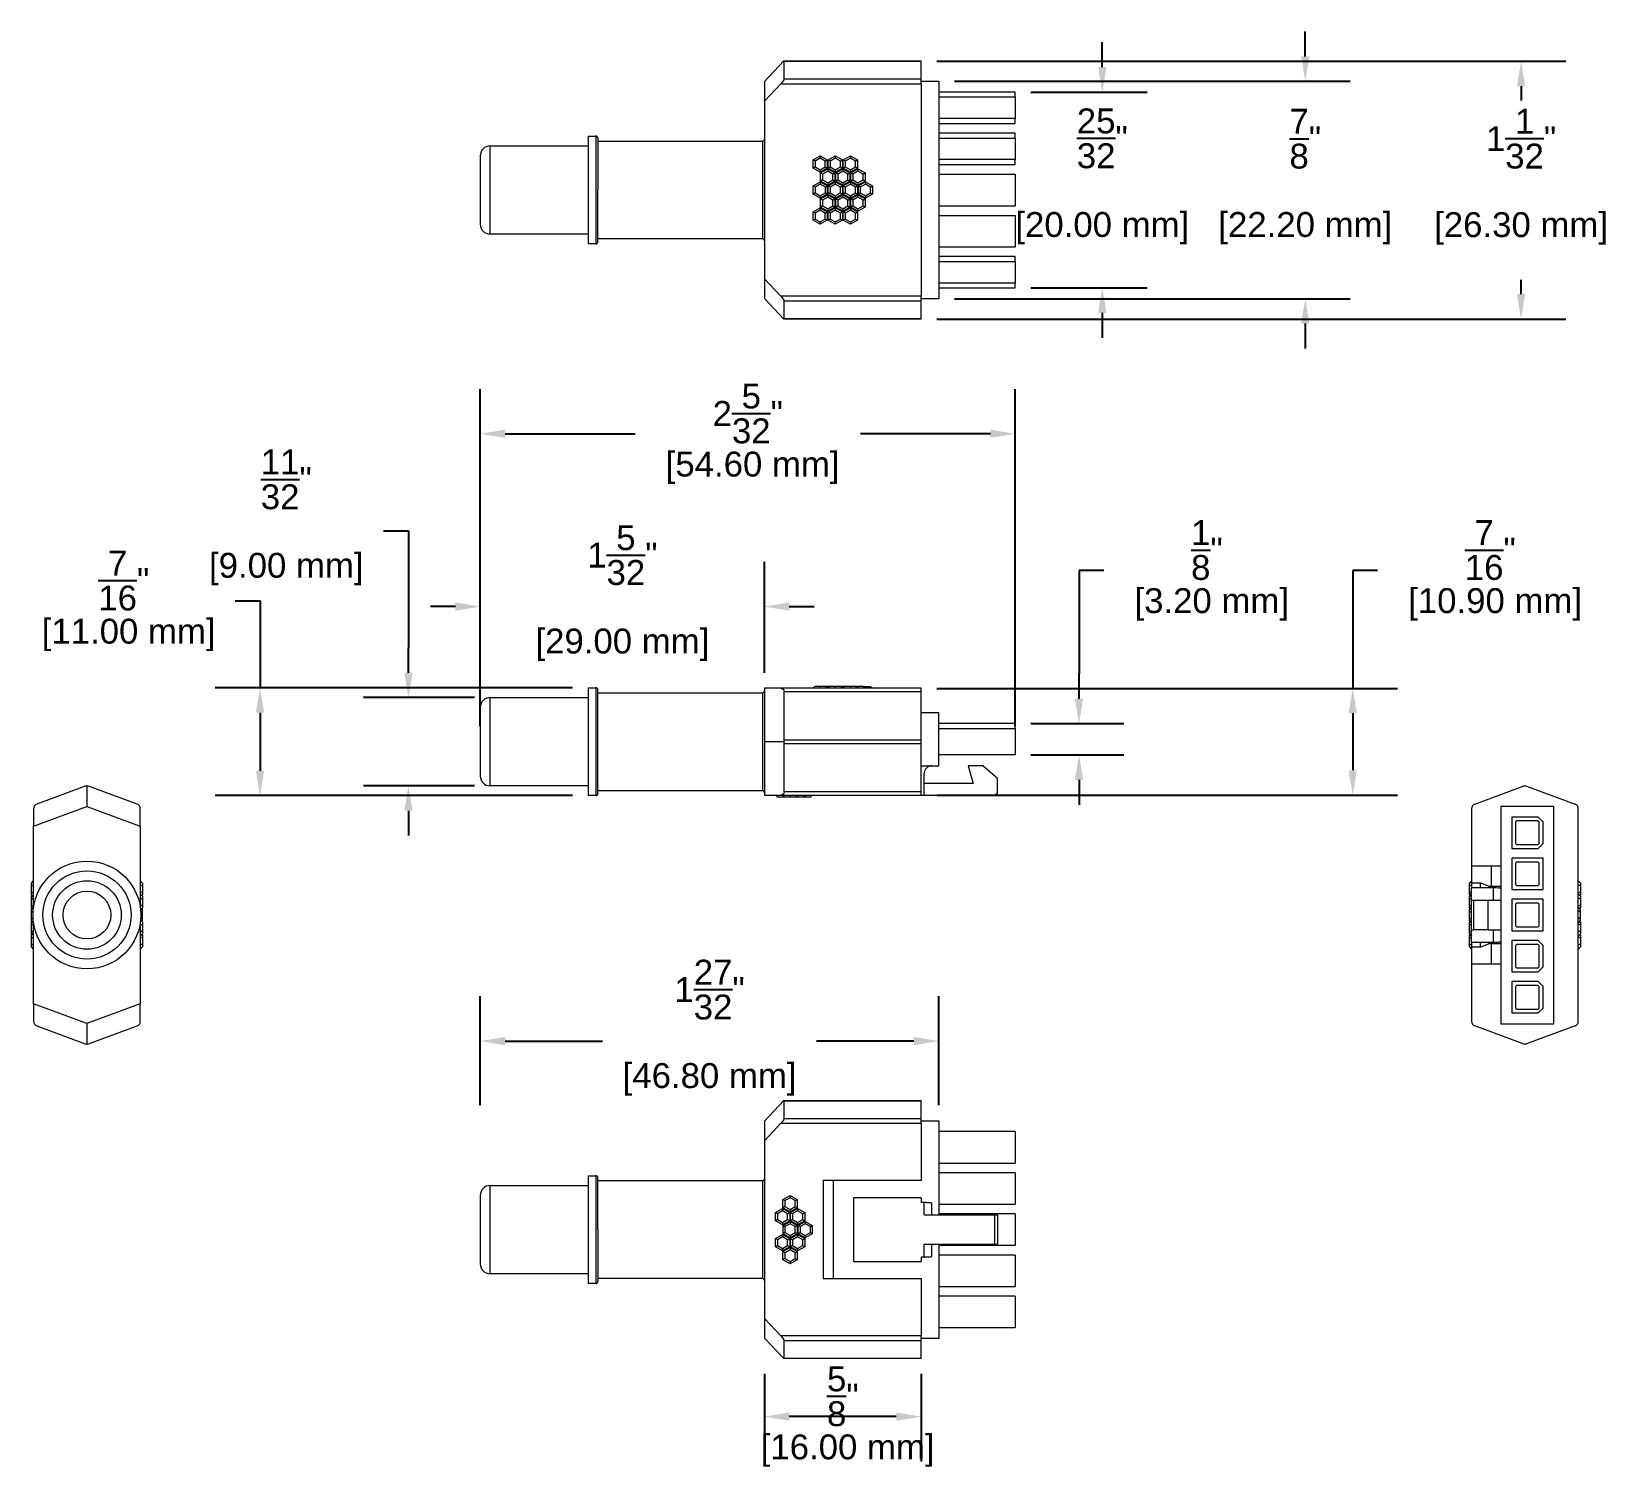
# Model space of a CAD drawing. Header units: inches. Extents: x -0.28 to 6.04, y 1.09 to 6.89.
import ezdxf

# ---------------------------------------------------------------- set-up
doc = ezdxf.new("R2010")
doc.units = ezdxf.units.IN
doc.header["$MEASUREMENT"] = 0
doc.layers.get('Defpoints').update_dxf_attribs({"color": 1})
doc.layers.add('5Pin Male Connector', color=7, linetype='Continuous')
doc.styles.get("Standard").update_dxf_attribs({"font": 'Arial.ttf'})
doc.dimstyles.new('.1 DIM', dxfattribs={"dimscale": 0, "dimtxt": 0.1, "dimasz": 0.1, "dimexe": 0.18, "dimexo": 0.0625, "dimgap": 0.09, "dimtad": 0, "dimtih": 1, "dimtoh": 1, "dimdec": 5, "dimzin": 0, "dimdsep": 46, "dimlunit": 4, "dimtxsty": 'Standard', "dimcen": 0.09, "dimadec": 0, "dimazin": 0, "dimtfac": 1, "dimtdec": 5, "dimtofl": 0, "dimtmove": 0, "dimatfit": 3, "dimfxl": 1, "dimtolj": 1, "dimtzin": 0, "dimarcsym": 0})

msp = doc.modelspace()

# ---------------------------------------------------------------- blocks, each defined once
blk = doc.blocks.new('*D6')
at = {"layer": 'Defpoints', "color": 0, "lineweight": -2, "transparency": 16777216}
for p, q in [((1.5226, 4.0954), (1.5226, 5.4502)), ((3.6722, 4.0954), (3.6722, 5.4502)), ((1.6226, 5.2702), (2.1445, 5.2702)), ((3.5722, 5.2702), (3.0503, 5.2702))]:
    blk.add_line(p, q, dxfattribs=at)
at = {"layer": 'Defpoints', "color": 0, "transparency": 16777216}
for p in [(3.6722, 5.2702), (1.5226, 4.0329), (3.6722, 4.0329)]:
    blk.add_point(p, dxfattribs=at)
for points in [[(1.6226, 5.2868), (1.6226, 5.2535), (1.5226, 5.2702)], [(3.5722, 5.2868), (3.5722, 5.2535), (3.6722, 5.2702)]]:
    blk.add_solid(points, dxfattribs=at)
at = {"layer": 'Defpoints', "color": 0, "transparency": 16777216, "insert": (2.5974, 5.2702), "char_height": 0.1, "attachment_point": 5}
blk.add_mtext('\\A1;2{\\H1x;\\S5/32;}"\\P [54.60 mm]', dxfattribs=at)
blk = doc.blocks.new('*D7')
at = {"layer": 'Defpoints', "color": 0, "lineweight": -2, "transparency": 16777216}
for p, q in [((1.1337, 4.8803), (1.2337, 4.8803)), ((1.2337, 4.8803), (1.2337, 4.41)), ((1.2337, 4.31), (1.2337, 4.41)), ((1.4995, 4.21), (1.0537, 4.21)), ((1.4995, 3.8557), (1.0537, 3.8557)), ((1.2337, 3.7557), (1.2337, 3.6557))]:
    blk.add_line(p, q, dxfattribs=at)
at = {"layer": 'Defpoints', "color": 0, "transparency": 16777216}
for p in [(1.562, 4.21), (1.2337, 3.8557), (1.562, 3.8557)]:
    blk.add_point(p, dxfattribs=at)
for points in [[(1.217, 4.31), (1.2504, 4.31), (1.2337, 4.21)], [(1.217, 3.7557), (1.2504, 3.7557), (1.2337, 3.8557)]]:
    blk.add_solid(points, dxfattribs=at)
at = {"layer": 'Defpoints', "color": 0, "transparency": 16777216, "char_height": 0.1, "attachment_point": 5}
for s, insert in [('\\A1;{\\H1x;\\S11/32;}"', (0.7429, 5.0872)), ('\\A1;[9.00 mm]', (0.7429, 4.7266))]:
    blk.add_mtext(s, dxfattribs=dict(at, insert=insert))
blk = doc.blocks.new('*D8')
at = {"layer": 'Defpoints', "color": 0, "lineweight": -2, "transparency": 16777216}
for p, q in [((0.5374, 4.5987), (0.6374, 4.5987)), ((0.6374, 4.5987), (0.6374, 4.2494)), ((1.8932, 4.2494), (0.4574, 4.2494)), ((0.6374, 4.1494), (0.6374, 3.9163)), ((1.8932, 3.8163), (0.4574, 3.8163))]:
    blk.add_line(p, q, dxfattribs=at)
at = {"layer": 'Defpoints', "color": 0, "transparency": 16777216}
for p in [(1.9557, 4.2494), (0.6374, 3.8163), (1.9557, 3.8163)]:
    blk.add_point(p, dxfattribs=at)
for points in [[(0.6207, 4.1494), (0.6541, 4.1494), (0.6374, 4.2494)], [(0.6207, 3.9163), (0.6541, 3.9163), (0.6374, 3.8163)]]:
    blk.add_solid(points, dxfattribs=at)
at = {"layer": 'Defpoints', "color": 0, "transparency": 16777216, "insert": (0.09, 4.5987), "char_height": 0.1, "attachment_point": 5}
blk.add_mtext('\\A1;{\\H1x;\\S7/16;}"\\P [11.00 mm]', dxfattribs=at)
blk = doc.blocks.new('*D10')
at = {"layer": 'Defpoints', "color": 0, "lineweight": -2, "transparency": 16777216}
for p, q in [((5.1283, 4.7214), (5.0283, 4.7214)), ((5.0283, 4.7214), (5.0283, 4.2474)), ((3.3568, 4.2474), (5.2083, 4.2474)), ((5.0283, 4.1474), (5.0283, 3.9183)), ((3.3568, 3.8183), (5.2083, 3.8183))]:
    blk.add_line(p, q, dxfattribs=at)
at = {"layer": 'Defpoints', "color": 0, "transparency": 16777216}
for p in [(3.2943, 4.2474), (3.2943, 3.8183), (5.0283, 3.8183)]:
    blk.add_point(p, dxfattribs=at)
for points in [[(5.0116, 4.1474), (5.0449, 4.1474), (5.0283, 4.2474)], [(5.0116, 3.9183), (5.0449, 3.9183), (5.0283, 3.8183)]]:
    blk.add_solid(points, dxfattribs=at)
at = {"layer": 'Defpoints', "color": 0, "transparency": 16777216, "insert": (5.5811, 4.7214), "char_height": 0.1, "attachment_point": 5}
blk.add_mtext('\\A1;{\\H1x;\\S7/16;}"\\P [10.90 mm]', dxfattribs=at)
blk = doc.blocks.new('*D11')
at = {"layer": 'Defpoints', "color": 0, "lineweight": -2, "transparency": 16777216}
for p, q in [((4.0284, 4.7214), (3.9284, 4.7214)), ((3.9284, 4.7214), (3.9284, 4.3057)), ((3.9284, 4.2057), (3.9284, 4.3057)), ((3.7347, 4.1057), (4.1084, 4.1057)), ((3.7347, 3.9797), (4.1084, 3.9797)), ((3.9284, 3.8797), (3.9284, 3.7797))]:
    blk.add_line(p, q, dxfattribs=at)
at = {"layer": 'Defpoints', "color": 0, "transparency": 16777216}
for p in [(3.6722, 4.1057), (3.6722, 3.9797), (3.9284, 3.9797)]:
    blk.add_point(p, dxfattribs=at)
for points in [[(3.9117, 4.2057), (3.945, 4.2057), (3.9284, 4.1057)], [(3.9117, 3.8797), (3.945, 3.8797), (3.9284, 3.9797)]]:
    blk.add_solid(points, dxfattribs=at)
at = {"layer": 'Defpoints', "color": 0, "transparency": 16777216, "insert": (4.4424, 4.7214), "char_height": 0.1, "attachment_point": 5}
blk.add_mtext('\\A1;{\\H1x;\\S1/8;}"\\P [3.20 mm]', dxfattribs=at)
blk = doc.blocks.new('*D12')
at = {"layer": 'Defpoints', "color": 0, "lineweight": -2, "transparency": 16777216}
for p, q in [((1.5226, 2.5718), (1.5226, 3.01)), ((3.3651, 2.5718), (3.3651, 3.01)), ((1.6226, 2.83), (2.0142, 2.83)), ((3.2651, 2.83), (2.8736, 2.83))]:
    blk.add_line(p, q, dxfattribs=at)
at = {"layer": 'Defpoints', "color": 0, "transparency": 16777216}
for p in [(1.5226, 2.83), (1.5226, 2.5093), (3.3651, 2.5093)]:
    blk.add_point(p, dxfattribs=at)
for points in [[(1.6226, 2.8467), (1.6226, 2.8133), (1.5226, 2.83)], [(3.2651, 2.8467), (3.2651, 2.8133), (3.3651, 2.83)]]:
    blk.add_solid(points, dxfattribs=at)
at = {"layer": 'Defpoints', "color": 0, "transparency": 16777216, "char_height": 0.1, "attachment_point": 5}
for s, insert in [('\\A1;1{\\H1x;\\S27/32;}"', (2.4439, 3.0369)), ('\\A1;[46.80 mm]', (2.4439, 2.6763))]:
    blk.add_mtext(s, dxfattribs=dict(at, insert=insert))
blk = doc.blocks.new('*D13')
at = {"layer": 'Defpoints', "color": 0, "lineweight": -2, "transparency": 16777216}
for p, q in [((2.6643, 1.4926), (2.6643, 1.1409)), ((3.2943, 1.4926), (3.2943, 1.1409)), ((3.1943, 1.3209), (2.7643, 1.3209))]:
    blk.add_line(p, q, dxfattribs=at)
at = {"layer": 'Defpoints', "color": 0, "transparency": 16777216}
for p in [(2.6643, 1.5551), (3.2943, 1.5551), (2.6643, 1.3209)]:
    blk.add_point(p, dxfattribs=at)
for points in [[(2.7643, 1.3375), (2.7643, 1.3042), (2.6643, 1.3209)], [(3.1943, 1.3375), (3.1943, 1.3042), (3.2943, 1.3209)]]:
    blk.add_solid(points, dxfattribs=at)
at = {"layer": 'Defpoints', "color": 0, "transparency": 16777216, "insert": (2.9793, 1.3209), "char_height": 0.1, "attachment_point": 5}
blk.add_mtext('\\A1;{\\H1x;\\S5/8;}"\\P [16.00 mm]', dxfattribs=at)
blk = doc.blocks.new('*D15')
at = {"layer": 'Defpoints', "color": 0, "lineweight": -2, "transparency": 16777216}
for p, q in [((4.022, 6.7435), (4.022, 6.8435)), ((3.7347, 6.6435), (4.202, 6.6435)), ((3.7347, 5.8561), (4.202, 5.8561)), ((4.022, 5.7561), (4.022, 5.6561))]:
    blk.add_line(p, q, dxfattribs=at)
at = {"layer": 'Defpoints', "color": 0, "transparency": 16777216}
for p in [(3.6722, 6.6435), (3.6722, 5.8561), (4.022, 5.8561)]:
    blk.add_point(p, dxfattribs=at)
for points in [[(4.0053, 6.7435), (4.0387, 6.7435), (4.022, 6.6435)], [(4.0053, 5.7561), (4.0387, 5.7561), (4.022, 5.8561)]]:
    blk.add_solid(points, dxfattribs=at)
at = {"layer": 'Defpoints', "color": 0, "transparency": 16777216, "char_height": 0.1, "attachment_point": 5}
for s, insert in [('\\A1;{\\H1x;\\S25/32;}"', (4.022, 6.4575)), ('\\A1;[20.00 mm]', (4.022, 6.0962))]:
    blk.add_mtext(s, dxfattribs=dict(at, insert=insert))
blk = doc.blocks.new('*D16')
at = {"layer": 'Defpoints', "color": 0, "lineweight": -2, "transparency": 16777216}
for p, q in [((4.8377, 6.7868), (4.8377, 6.8868)), ((3.4276, 6.6868), (5.0177, 6.6868)), ((3.4276, 5.8128), (5.0177, 5.8128)), ((4.8377, 5.7128), (4.8377, 5.6128))]:
    blk.add_line(p, q, dxfattribs=at)
at = {"layer": 'Defpoints', "color": 0, "transparency": 16777216}
for p in [(3.3651, 6.6868), (3.3651, 5.8128), (4.8377, 5.8128)]:
    blk.add_point(p, dxfattribs=at)
for points in [[(4.821, 6.7868), (4.8543, 6.7868), (4.8377, 6.6868)], [(4.821, 5.7128), (4.8543, 5.7128), (4.8377, 5.8128)]]:
    blk.add_solid(points, dxfattribs=at)
at = {"layer": 'Defpoints', "color": 0, "transparency": 16777216, "char_height": 0.1, "attachment_point": 5}
for s, insert in [('\\A1;{\\H1x;\\S7/8;}"', (4.8377, 6.4561)), ('\\A1;[22.20 mm]', (4.8377, 6.0962))]:
    blk.add_mtext(s, dxfattribs=dict(at, insert=insert))
blk = doc.blocks.new('*D17')
at = {"layer": 'Defpoints', "color": 0, "lineweight": -2, "transparency": 16777216}
for p, q in [((3.3568, 6.767), (5.8848, 6.767)), ((5.7048, 6.667), (5.7048, 6.6098)), ((5.7048, 5.8314), (5.7048, 5.8887)), ((3.3568, 5.7314), (5.8848, 5.7314))]:
    blk.add_line(p, q, dxfattribs=at)
at = {"layer": 'Defpoints', "color": 0, "transparency": 16777216}
for p in [(3.2943, 6.767), (3.2943, 5.7314), (5.7048, 5.7314)]:
    blk.add_point(p, dxfattribs=at)
for points in [[(5.6881, 6.667), (5.7215, 6.667), (5.7048, 6.767)], [(5.6881, 5.8314), (5.7215, 5.8314), (5.7048, 5.7314)]]:
    blk.add_solid(points, dxfattribs=at)
at = {"layer": 'Defpoints', "color": 0, "transparency": 16777216, "char_height": 0.1, "attachment_point": 5}
for s, insert in [('\\A1;1{\\H1x;\\S1/32;}"', (5.7048, 6.4562)), ('\\A1;[26.30 mm]', (5.7048, 6.0956))]:
    blk.add_mtext(s, dxfattribs=dict(at, insert=insert))
blk = doc.blocks.new('*D18')
at = {"layer": 'Defpoints', "color": 0, "lineweight": -2, "transparency": 16777216}
for p, q in [((1.5226, 4.3099), (1.5226, 4.7559)), ((2.6643, 4.3099), (2.6643, 4.7559)), ((1.4226, 4.5759), (1.3226, 4.5759)), ((2.7643, 4.5759), (2.8643, 4.5759))]:
    blk.add_line(p, q, dxfattribs=at)
at = {"layer": 'Defpoints', "color": 0, "transparency": 16777216}
for p in [(1.5226, 4.5759), (1.5226, 4.2474), (2.6643, 4.2474)]:
    blk.add_point(p, dxfattribs=at)
for points in [[(1.4226, 4.5926), (1.4226, 4.5592), (1.5226, 4.5759)], [(2.7643, 4.5926), (2.7643, 4.5592), (2.6643, 4.5759)]]:
    blk.add_solid(points, dxfattribs=at)
at = {"layer": 'Defpoints', "color": 0, "transparency": 16777216, "char_height": 0.1, "attachment_point": 5}
for s, insert in [('\\A1;1{\\H1x;\\S5/32;}"', (2.0935, 4.7829)), ('\\A1;[29.00 mm]', (2.0935, 4.4223))]:
    blk.add_mtext(s, dxfattribs=dict(at, insert=insert))

# ---------------------------------------------------------------- dimensions: what is measured, and where the dimension line sits
at = {"layer": 'Defpoints'}
for base, p1, p2, angle, override, picture, middle in [((4.837659, 5.812832), (3.365131, 6.686848), (3.365131, 5.812832), 90, {"dimscale": 1, "dimpost": '\\X'}, '*D16', (4.837659, 6.24984)), ((5.704792, 5.731439), (3.294265, 6.767036), (3.294265, 5.731439), 90, {"dimscale": 1, "dimpost": '\\X'}, '*D17', (5.704792, 6.249238)), ((3.672217, 5.270182), (1.522611, 4.032876), (3.672217, 4.032876), 180, {"dimscale": 1, "dimpost": '\\X'}, '*D6', (2.597414, 5.270182)), ((1.233694, 3.855711), (1.561981, 4.210042), (1.561981, 3.855711), 90, {"dimscale": 1, "dimpost": '\\X', "dimtmove": 1}, '*D7', (1.063499, 4.880267)), ((5.028253, 3.81831), (3.294265, 4.247443), (3.294265, 3.81831), 90, {"dimscale": 1, "dimpost": '\\X', "dimtmove": 1}, '*D10', (5.172688, 4.721413)), ((3.928376, 3.979727), (3.672217, 4.105711), (3.672217, 3.979727), 90, {"dimscale": 1, "dimpost": '\\X', "dimtmove": 1}, '*D11', (4.183305, 4.721413)), ((0.637415, 3.816341), (1.955682, 4.249412), (1.955682, 3.816341), 90, {"dimscale": 1, "dimpost": '\\X', "dimtmove": 1}, '*D8', (0.427983, 4.598663)), ((1.522611, 2.829985), (3.365131, 2.50928), (1.522611, 2.50928), 180, {"dimscale": 1, "dimpost": '\\X'}, '*D12', (2.443871, 2.829985)), ((2.664343, 1.320872), (3.294265, 1.555075), (2.664343, 1.555075), 180, {"dimscale": 1, "dimpost": '\\X'}, '*D13', (2.979304, 1.320872))]:
    dim = msp.add_linear_dim(base=base, p1=p1, p2=p2, angle=angle, dimstyle='.1 DIM', override=override, dxfattribs=at)
    dim.commit()
    dim.dimension.update_dxf_attribs({"geometry": picture, "text_midpoint": middle, "dimtype": 160})
for base, p1, p2, angle, picture, middle in [((4.022008, 5.856139), (3.672217, 6.643541), (3.672217, 5.856139), 90, '*D15', (4.022008, 6.24984)), ((1.522611, 4.575913), (2.664343, 4.247443), (1.522611, 4.247443), 180, '*D18', (2.093477, 4.575913))]:
    dim = msp.add_linear_dim(base=base, p1=p1, p2=p2, angle=angle, dimstyle='.1 DIM', override={"dimscale": 1, "dimpost": '\\X'}, dxfattribs=at)
    dim.commit()
    dim.dimension.update_dxf_attribs({"geometry": picture, "text_midpoint": middle})

# ---------------------------------------------------------------- linework, layer by layer
at = {"layer": '5Pin Male Connector', "linetype": 'Continuous', "lineweight": 15}
for p, q in [((2.664343, 6.685651), (2.741879, 6.768242)), ((2.741879, 6.768242), (3.294265, 6.768242)), ((3.294265, 6.767036), (3.294265, 6.768242)), ((2.743084, 6.69552), (2.743084, 6.767036)), ((2.743084, 6.767036), (3.294265, 6.767036)), ((3.294265, 6.69552), (3.294265, 6.767036)), ((2.664343, 6.685651), (2.664343, 6.60691)), ((2.664343, 6.60691), (2.73018, 6.67704)), ((2.73018, 6.67704), (3.294265, 6.67704)), ((3.294265, 6.69552), (2.743084, 6.69552)), ((3.294265, 6.67704), (3.294265, 6.69552)), ((3.294265, 6.686848), (3.365131, 6.686848)), ((3.294265, 6.67704), (3.294265, 5.82264)), ((3.365131, 6.686848), (3.365131, 5.812832)), ((3.672217, 6.643541), (3.365131, 6.643541)), ((3.672217, 6.623856), (3.672217, 6.643541)), ((2.664343, 6.60691), (2.664343, 5.89277)), ((3.365131, 6.623856), (3.672217, 6.623856)), ((3.672217, 6.623856), (3.672217, 6.537242)), ((3.672217, 6.537242), (3.365131, 6.537242)), ((3.365131, 6.517557), (3.672217, 6.517557)), ((3.672217, 6.517557), (3.672217, 6.537242)), ((1.955682, 6.466376), (1.987178, 6.466376)), ((1.955682, 6.466376), (1.955682, 6.033305)), ((1.987178, 6.466376), (1.987178, 6.033305)), ((3.672217, 6.478187), (3.365131, 6.478187)), ((3.365131, 6.458502), (3.672217, 6.458502)), ((3.672217, 6.458502), (3.672217, 6.478187)), ((3.672217, 6.458502), (3.672217, 6.371887)), ((1.561981, 6.427006), (1.955682, 6.427006)), ((1.561981, 6.072675), (1.561981, 6.427006)), ((1.995052, 6.446691), (2.656469, 6.446691)), ((2.656469, 6.446691), (2.656469, 6.05299)), ((1.522611, 6.387635), (1.522611, 6.112045)), ((2.859704, 6.371108), (2.888358, 6.387652)), ((2.867887, 6.366384), (2.859704, 6.371108)), ((2.859704, 6.338021), (2.859704, 6.371108)), ((2.867887, 6.342745), (2.859704, 6.338021)), ((2.888358, 6.321478), (2.859704, 6.338021)), ((2.888358, 6.378203), (2.867887, 6.366384)), ((2.867887, 6.366384), (2.867887, 6.342745)), ((2.867887, 6.342745), (2.888358, 6.330926)), ((2.888358, 6.387652), (2.888358, 6.378203)), ((2.888358, 6.387652), (2.917012, 6.371108)), ((2.908829, 6.366384), (2.888358, 6.378203)), ((2.888358, 6.330926), (2.908829, 6.342745)), ((2.917012, 6.338021), (2.888358, 6.321478)), ((2.888358, 6.330926), (2.888358, 6.321478)), ((2.890034, 6.318763), (2.918718, 6.335324)), ((2.918718, 6.325801), (2.898281, 6.314002)), ((2.908829, 6.366384), (2.917012, 6.371108)), ((2.908829, 6.342745), (2.908829, 6.366384)), ((2.908829, 6.342745), (2.917012, 6.338021)), ((2.917012, 6.371108), (2.917012, 6.338021)), ((2.918718, 6.335324), (2.918718, 6.325801)), ((2.918718, 6.335324), (2.947402, 6.318763)), ((2.939155, 6.314002), (2.918718, 6.325801)), ((2.920334, 6.371108), (2.948988, 6.387652)), ((2.928517, 6.366384), (2.920334, 6.371108)), ((2.920334, 6.338021), (2.920334, 6.371108)), ((2.928517, 6.342745), (2.920334, 6.338021)), ((2.948988, 6.321478), (2.920334, 6.338021)), ((2.948988, 6.378203), (2.928517, 6.366384)), ((2.928517, 6.366384), (2.928517, 6.342745)), ((2.928517, 6.342745), (2.948988, 6.330926)), ((2.948988, 6.387652), (2.948988, 6.378203)), ((2.948988, 6.387652), (2.977642, 6.371108)), ((2.969459, 6.366384), (2.948988, 6.378203)), ((2.948988, 6.330926), (2.969459, 6.342745)), ((2.977642, 6.338021), (2.948988, 6.321478)), ((2.948988, 6.330926), (2.948988, 6.321478)), ((2.950663, 6.318763), (2.979348, 6.335324)), ((2.979348, 6.325801), (2.958911, 6.314002)), ((2.969459, 6.366384), (2.977642, 6.371108)), ((2.969459, 6.342745), (2.969459, 6.366384)), ((2.969459, 6.342745), (2.977642, 6.338021)), ((2.977642, 6.371108), (2.977642, 6.338021)), ((2.979348, 6.335324), (2.979348, 6.325801)), ((2.979348, 6.335324), (3.008032, 6.318763)), ((2.999785, 6.314002), (2.979348, 6.325801)), ((2.980964, 6.371108), (3.009618, 6.387652)), ((2.989146, 6.366384), (2.980964, 6.371108)), ((2.980964, 6.338021), (2.980964, 6.371108)), ((2.989146, 6.342745), (2.980964, 6.338021)), ((3.009618, 6.321478), (2.980964, 6.338021)), ((3.009618, 6.378203), (2.989146, 6.366384)), ((2.989146, 6.366384), (2.989146, 6.342745)), ((2.989146, 6.342745), (3.009618, 6.330926)), ((3.009618, 6.387652), (3.009618, 6.378203)), ((3.009618, 6.387652), (3.038272, 6.371108)), ((3.030089, 6.366384), (3.009618, 6.378203)), ((3.009618, 6.330926), (3.030089, 6.342745)), ((3.038272, 6.338021), (3.009618, 6.321478)), ((3.009618, 6.330926), (3.009618, 6.321478)), ((3.011293, 6.318763), (3.039978, 6.335324)), ((3.039978, 6.325801), (3.019541, 6.314002)), ((3.030089, 6.366384), (3.038272, 6.371108)), ((3.030089, 6.342745), (3.030089, 6.366384)), ((3.030089, 6.342745), (3.038272, 6.338021)), ((3.038272, 6.371108), (3.038272, 6.338021)), ((3.039978, 6.335324), (3.039978, 6.325801)), ((3.039978, 6.335324), (3.068662, 6.318763)), ((3.060415, 6.314002), (3.039978, 6.325801)), ((3.672217, 6.371887), (3.365131, 6.371887)), ((3.365131, 6.352202), (3.672217, 6.352202)), ((3.672217, 6.352202), (3.672217, 6.371887)), ((2.859961, 6.26627), (2.888419, 6.282701)), ((2.867723, 6.261789), (2.859961, 6.26627)), ((2.859961, 6.23341), (2.859961, 6.26627)), ((2.888419, 6.273738), (2.867723, 6.261789)), ((2.888419, 6.282701), (2.888419, 6.273738)), ((2.888419, 6.282701), (2.916877, 6.26627)), ((2.909115, 6.261789), (2.888419, 6.273738)), ((2.898281, 6.314002), (2.890034, 6.318763)), ((2.890034, 6.285641), (2.890034, 6.318763)), ((2.898281, 6.290403), (2.890034, 6.285641)), ((2.918718, 6.269081), (2.890034, 6.285641)), ((2.898281, 6.314002), (2.898281, 6.290403)), ((2.898281, 6.290403), (2.918718, 6.278604)), ((2.909115, 6.261789), (2.916877, 6.26627)), ((2.916877, 6.26627), (2.916877, 6.23341)), ((2.918718, 6.278604), (2.939155, 6.290403)), ((2.947402, 6.285641), (2.918718, 6.269081)), ((2.918718, 6.278604), (2.918718, 6.269081)), ((2.920591, 6.26627), (2.949049, 6.282701)), ((2.928353, 6.261789), (2.920591, 6.26627)), ((2.920591, 6.23341), (2.920591, 6.26627)), ((2.949049, 6.273738), (2.928353, 6.261789)), ((2.939155, 6.314002), (2.947402, 6.318763)), ((2.939155, 6.290403), (2.939155, 6.314002)), ((2.939155, 6.290403), (2.947402, 6.285641)), ((2.947402, 6.318763), (2.947402, 6.285641)), ((2.949049, 6.282701), (2.949049, 6.273738)), ((2.949049, 6.282701), (2.977507, 6.26627)), ((2.969745, 6.261789), (2.949049, 6.273738)), ((2.958911, 6.314002), (2.950663, 6.318763)), ((2.950663, 6.285641), (2.950663, 6.318763)), ((2.958911, 6.290403), (2.950663, 6.285641)), ((2.979348, 6.269081), (2.950663, 6.285641)), ((2.958911, 6.314002), (2.958911, 6.290403)), ((2.958911, 6.290403), (2.979348, 6.278604)), ((2.969745, 6.261789), (2.977507, 6.26627)), ((2.977507, 6.26627), (2.977507, 6.23341)), ((2.979348, 6.278604), (2.999785, 6.290403)), ((3.008032, 6.285641), (2.979348, 6.269081)), ((2.979348, 6.278604), (2.979348, 6.269081)), ((2.981221, 6.26627), (3.009679, 6.282701)), ((2.988983, 6.261789), (2.981221, 6.26627)), ((2.981221, 6.23341), (2.981221, 6.26627)), ((3.009679, 6.273738), (2.988983, 6.261789)), ((2.999785, 6.314002), (3.008032, 6.318763)), ((2.999785, 6.290403), (2.999785, 6.314002)), ((2.999785, 6.290403), (3.008032, 6.285641)), ((3.008032, 6.318763), (3.008032, 6.285641)), ((3.009679, 6.282701), (3.009679, 6.273738)), ((3.009679, 6.282701), (3.038137, 6.26627)), ((3.030375, 6.261789), (3.009679, 6.273738)), ((3.019541, 6.314002), (3.011293, 6.318763)), ((3.011293, 6.285641), (3.011293, 6.318763)), ((3.019541, 6.290403), (3.011293, 6.285641)), ((3.039978, 6.269081), (3.011293, 6.285641)), ((3.019541, 6.314002), (3.019541, 6.290403)), ((3.019541, 6.290403), (3.039978, 6.278604)), ((3.030375, 6.261789), (3.038137, 6.26627)), ((3.038137, 6.26627), (3.038137, 6.23341)), ((3.039978, 6.278604), (3.060415, 6.290403)), ((3.068662, 6.285641), (3.039978, 6.269081)), ((3.039978, 6.278604), (3.039978, 6.269081)), ((3.041851, 6.26627), (3.070309, 6.282701)), ((3.049613, 6.261789), (3.041851, 6.26627)), ((3.041851, 6.23341), (3.041851, 6.26627)), ((3.070309, 6.273738), (3.049613, 6.261789)), ((3.060415, 6.314002), (3.068662, 6.318763)), ((3.060415, 6.290403), (3.060415, 6.314002)), ((3.060415, 6.290403), (3.068662, 6.285641)), ((3.068662, 6.318763), (3.068662, 6.285641)), ((3.070309, 6.282701), (3.070309, 6.273738)), ((3.070309, 6.282701), (3.098767, 6.26627)), ((3.091005, 6.261789), (3.070309, 6.273738)), ((3.091005, 6.261789), (3.098767, 6.26627)), ((3.098767, 6.26627), (3.098767, 6.23341)), ((3.365131, 6.312832), (3.672217, 6.312832)), ((3.672217, 6.312832), (3.672217, 6.186848)), ((2.867723, 6.237891), (2.859961, 6.23341)), ((2.888419, 6.21698), (2.859961, 6.23341)), ((2.867723, 6.261789), (2.867723, 6.237891)), ((2.867723, 6.237891), (2.888419, 6.225943)), ((2.888419, 6.225943), (2.909115, 6.237891)), ((2.916877, 6.23341), (2.888419, 6.21698)), ((2.888419, 6.225943), (2.888419, 6.21698)), ((2.890034, 6.214039), (2.918718, 6.2306)), ((2.898281, 6.209277), (2.890034, 6.214039)), ((2.890034, 6.180917), (2.890034, 6.214039)), ((2.918718, 6.221076), (2.898281, 6.209277)), ((2.898281, 6.209277), (2.898281, 6.185679)), ((2.909115, 6.237891), (2.909115, 6.261789)), ((2.909115, 6.237891), (2.916877, 6.23341)), ((2.918718, 6.2306), (2.918718, 6.221076)), ((2.918718, 6.2306), (2.947402, 6.214039)), ((2.939155, 6.209277), (2.918718, 6.221076)), ((2.928353, 6.237891), (2.920591, 6.23341)), ((2.949049, 6.21698), (2.920591, 6.23341)), ((2.928353, 6.261789), (2.928353, 6.237891)), ((2.928353, 6.237891), (2.949049, 6.225943)), ((2.939155, 6.209277), (2.947402, 6.214039)), ((2.939155, 6.185679), (2.939155, 6.209277)), ((2.947402, 6.214039), (2.947402, 6.180917)), ((2.949049, 6.225943), (2.969745, 6.237891)), ((2.977507, 6.23341), (2.949049, 6.21698)), ((2.949049, 6.225943), (2.949049, 6.21698)), ((2.950663, 6.214039), (2.979348, 6.2306)), ((2.958911, 6.209277), (2.950663, 6.214039)), ((2.950663, 6.180917), (2.950663, 6.214039)), ((2.979348, 6.221076), (2.958911, 6.209277)), ((2.958911, 6.209277), (2.958911, 6.185679)), ((2.969745, 6.237891), (2.969745, 6.261789)), ((2.969745, 6.237891), (2.977507, 6.23341)), ((2.979348, 6.2306), (2.979348, 6.221076)), ((2.979348, 6.2306), (3.008032, 6.214039)), ((2.999785, 6.209277), (2.979348, 6.221076)), ((2.988983, 6.237891), (2.981221, 6.23341)), ((3.009679, 6.21698), (2.981221, 6.23341)), ((2.988983, 6.261789), (2.988983, 6.237891)), ((2.988983, 6.237891), (3.009679, 6.225943)), ((2.999785, 6.209277), (3.008032, 6.214039)), ((2.999785, 6.185679), (2.999785, 6.209277)), ((3.008032, 6.214039), (3.008032, 6.180917)), ((3.009679, 6.225943), (3.030375, 6.237891)), ((3.038137, 6.23341), (3.009679, 6.21698)), ((3.009679, 6.225943), (3.009679, 6.21698)), ((3.011293, 6.214039), (3.039978, 6.2306)), ((3.019541, 6.209277), (3.011293, 6.214039)), ((3.011293, 6.180917), (3.011293, 6.214039)), ((3.039978, 6.221076), (3.019541, 6.209277)), ((3.019541, 6.209277), (3.019541, 6.185679)), ((3.030375, 6.237891), (3.030375, 6.261789)), ((3.030375, 6.237891), (3.038137, 6.23341)), ((3.039978, 6.2306), (3.039978, 6.221076)), ((3.039978, 6.2306), (3.068662, 6.214039)), ((3.060415, 6.209277), (3.039978, 6.221076)), ((3.049613, 6.237891), (3.041851, 6.23341)), ((3.070309, 6.21698), (3.041851, 6.23341)), ((3.049613, 6.261789), (3.049613, 6.237891)), ((3.049613, 6.237891), (3.070309, 6.225943)), ((3.060415, 6.209277), (3.068662, 6.214039)), ((3.060415, 6.185679), (3.060415, 6.209277)), ((3.068662, 6.214039), (3.068662, 6.180917)), ((3.070309, 6.225943), (3.091005, 6.237891)), ((3.098767, 6.23341), (3.070309, 6.21698)), ((3.070309, 6.225943), (3.070309, 6.21698)), ((3.091005, 6.237891), (3.091005, 6.261789)), ((3.091005, 6.237891), (3.098767, 6.23341)), ((2.859704, 6.161659), (2.888358, 6.178203)), ((2.867887, 6.156935), (2.859704, 6.161659)), ((2.859704, 6.128572), (2.859704, 6.161659)), ((2.888358, 6.168754), (2.867887, 6.156935)), ((2.867887, 6.156935), (2.867887, 6.133297)), ((2.888358, 6.178203), (2.888358, 6.168754)), ((2.888358, 6.178203), (2.917012, 6.161659)), ((2.908829, 6.156935), (2.888358, 6.168754)), ((2.898281, 6.185679), (2.890034, 6.180917)), ((2.918718, 6.164356), (2.890034, 6.180917)), ((2.898281, 6.185679), (2.918718, 6.17388)), ((2.908829, 6.156935), (2.917012, 6.161659)), ((2.908829, 6.133297), (2.908829, 6.156935)), ((2.917012, 6.161659), (2.917012, 6.128572)), ((2.918718, 6.17388), (2.939155, 6.185679)), ((2.947402, 6.180917), (2.918718, 6.164356)), ((2.918718, 6.17388), (2.918718, 6.164356)), ((2.920334, 6.161659), (2.948988, 6.178203)), ((2.928517, 6.156935), (2.920334, 6.161659)), ((2.920334, 6.128572), (2.920334, 6.161659)), ((2.948988, 6.168754), (2.928517, 6.156935)), ((2.928517, 6.156935), (2.928517, 6.133297)), ((2.939155, 6.185679), (2.947402, 6.180917)), ((2.948988, 6.178203), (2.948988, 6.168754)), ((2.948988, 6.178203), (2.977642, 6.161659)), ((2.969459, 6.156935), (2.948988, 6.168754)), ((2.958911, 6.185679), (2.950663, 6.180917)), ((2.979348, 6.164356), (2.950663, 6.180917)), ((2.958911, 6.185679), (2.979348, 6.17388)), ((2.969459, 6.156935), (2.977642, 6.161659)), ((2.969459, 6.133297), (2.969459, 6.156935)), ((2.977642, 6.161659), (2.977642, 6.128572)), ((2.979348, 6.17388), (2.999785, 6.185679)), ((3.008032, 6.180917), (2.979348, 6.164356)), ((2.979348, 6.17388), (2.979348, 6.164356)), ((2.980964, 6.161659), (3.009618, 6.178203)), ((2.989146, 6.156935), (2.980964, 6.161659)), ((2.980964, 6.128572), (2.980964, 6.161659)), ((3.009618, 6.168754), (2.989146, 6.156935)), ((2.989146, 6.156935), (2.989146, 6.133297)), ((2.999785, 6.185679), (3.008032, 6.180917)), ((3.009618, 6.178203), (3.009618, 6.168754)), ((3.009618, 6.178203), (3.038272, 6.161659)), ((3.030089, 6.156935), (3.009618, 6.168754)), ((3.019541, 6.185679), (3.011293, 6.180917)), ((3.039978, 6.164356), (3.011293, 6.180917)), ((3.019541, 6.185679), (3.039978, 6.17388)), ((3.030089, 6.156935), (3.038272, 6.161659)), ((3.030089, 6.133297), (3.030089, 6.156935)), ((3.038272, 6.161659), (3.038272, 6.128572)), ((3.039978, 6.17388), (3.060415, 6.185679)), ((3.068662, 6.180917), (3.039978, 6.164356)), ((3.039978, 6.17388), (3.039978, 6.164356)), ((3.060415, 6.185679), (3.068662, 6.180917)), ((3.365131, 6.186848), (3.672217, 6.186848)), ((3.365131, 6.147478), (3.672217, 6.147478)), ((3.672217, 6.147478), (3.672217, 6.021494)), ((1.955682, 6.072675), (1.561981, 6.072675)), ((2.867887, 6.133297), (2.859704, 6.128572)), ((2.888358, 6.112029), (2.859704, 6.128572)), ((2.867887, 6.133297), (2.888358, 6.121478)), ((2.888358, 6.121478), (2.908829, 6.133297)), ((2.917012, 6.128572), (2.888358, 6.112029)), ((2.888358, 6.121478), (2.888358, 6.112029)), ((2.908829, 6.133297), (2.917012, 6.128572)), ((2.928517, 6.133297), (2.920334, 6.128572)), ((2.948988, 6.112029), (2.920334, 6.128572)), ((2.928517, 6.133297), (2.948988, 6.121478)), ((2.948988, 6.121478), (2.969459, 6.133297)), ((2.977642, 6.128572), (2.948988, 6.112029)), ((2.948988, 6.121478), (2.948988, 6.112029)), ((2.969459, 6.133297), (2.977642, 6.128572)), ((2.989146, 6.133297), (2.980964, 6.128572)), ((3.009618, 6.112029), (2.980964, 6.128572)), ((2.989146, 6.133297), (3.009618, 6.121478)), ((3.009618, 6.121478), (3.030089, 6.133297)), ((3.038272, 6.128572), (3.009618, 6.112029)), ((3.009618, 6.121478), (3.009618, 6.112029)), ((3.030089, 6.133297), (3.038272, 6.128572)), ((1.987178, 6.033305), (1.955682, 6.033305)), ((2.656469, 6.05299), (1.995052, 6.05299)), ((3.365131, 6.021494), (3.672217, 6.021494)), ((3.672217, 5.982124), (3.365131, 5.982124)), ((3.365131, 5.962439), (3.672217, 5.962439)), ((3.672217, 5.962439), (3.672217, 5.982124)), ((3.672217, 5.962439), (3.672217, 5.875825)), ((2.73018, 5.82264), (2.664343, 5.89277)), ((2.664343, 5.89277), (2.664343, 5.81403)), ((3.294265, 5.82264), (2.73018, 5.82264)), ((3.294265, 5.80416), (3.294265, 5.82264)), ((3.672217, 5.875825), (3.365131, 5.875825)), ((3.365131, 5.856139), (3.672217, 5.856139)), ((3.672217, 5.856139), (3.672217, 5.875825)), ((2.741879, 5.731439), (2.664343, 5.81403)), ((2.743084, 5.732644), (2.743084, 5.80416)), ((2.743084, 5.80416), (3.294265, 5.80416)), ((3.365131, 5.812832), (3.294265, 5.812832)), ((3.294265, 5.732644), (3.294265, 5.80416)), ((3.294265, 5.731439), (2.741879, 5.731439)), ((3.294265, 5.732644), (2.743084, 5.732644)), ((3.294265, 5.731439), (3.294265, 5.732644)), ((1.955682, 4.249412), (1.987178, 4.249412)), ((1.955682, 4.249412), (1.955682, 4.032876)), ((1.987178, 4.249412), (1.987178, 4.032876)), ((2.73018, 4.247443), (2.664343, 4.247443)), ((2.664343, 4.247443), (2.664343, 4.032876)), ((3.294265, 4.247443), (2.73018, 4.247443)), ((2.867887, 4.255626), (2.859704, 4.247443)), ((2.867887, 4.255626), (2.888358, 4.255626)), ((2.888358, 4.255626), (2.908829, 4.255626)), ((2.888358, 4.255626), (2.888358, 4.247443)), ((2.898281, 4.255691), (2.898216, 4.255626)), ((2.898281, 4.255691), (2.918718, 4.255691)), ((2.908829, 4.255626), (2.917012, 4.247443)), ((2.918718, 4.255691), (2.939155, 4.255691)), ((2.918718, 4.255691), (2.918718, 4.247443)), ((2.928517, 4.255626), (2.920334, 4.247443)), ((2.928517, 4.255626), (2.948988, 4.255626)), ((2.939155, 4.255691), (2.939219, 4.255626)), ((2.948988, 4.255626), (2.969459, 4.255626)), ((2.948988, 4.255626), (2.948988, 4.247443)), ((2.958911, 4.255691), (2.958846, 4.255626)), ((2.958911, 4.255691), (2.979348, 4.255691)), ((2.969459, 4.255626), (2.977642, 4.247443)), ((2.979348, 4.255691), (2.979348, 4.247443)), ((2.979348, 4.255691), (2.999785, 4.255691)), ((2.989146, 4.255626), (2.980964, 4.247443)), ((2.989146, 4.255626), (3.009618, 4.255626)), ((2.999785, 4.255691), (2.999849, 4.255626)), ((3.009618, 4.255626), (3.030089, 4.255626)), ((3.009618, 4.255626), (3.009618, 4.247443)), ((3.019541, 4.255691), (3.019476, 4.255626)), ((3.019541, 4.255691), (3.039978, 4.255691)), ((3.030089, 4.255626), (3.038272, 4.247443)), ((3.039978, 4.255691), (3.039978, 4.247443)), ((3.039978, 4.255691), (3.060415, 4.255691)), ((3.060415, 4.255691), (3.068662, 4.247443)), ((3.0609, 4.255205), (3.070309, 4.255205)), ((3.070309, 4.255205), (3.070309, 4.247443)), ((3.070309, 4.255205), (3.091005, 4.255205)), ((3.091005, 4.255205), (3.098767, 4.247443)), ((3.294265, 4.23454), (3.294265, 4.247443)), ((1.561981, 4.210042), (1.955682, 4.210042)), ((1.561981, 4.032876), (1.561981, 4.210042)), ((1.995052, 4.229727), (2.656469, 4.229727)), ((2.656469, 4.229727), (2.656469, 4.032876)), ((2.743084, 4.039658), (2.743084, 4.23454)), ((2.743084, 4.23454), (3.294265, 4.23454)), ((3.294265, 4.039658), (3.294265, 4.23454)), ((1.522611, 4.170672), (1.522611, 4.032876)), ((3.365131, 4.149018), (3.294265, 4.149018)), ((3.365131, 3.93642), (3.365131, 4.149018)), ((3.672217, 4.105711), (3.365131, 4.105711)), ((3.365131, 4.086026), (3.672217, 4.086026)), ((3.672217, 4.086026), (3.672217, 4.105711)), ((3.672217, 4.086026), (3.672217, 3.979727)), ((1.522611, 4.032876), (1.522611, 3.895081)), ((1.561981, 3.855711), (1.561981, 4.032876)), ((1.955682, 4.032876), (1.955682, 3.816341)), ((1.987178, 4.032876), (1.987178, 3.816341)), ((2.656469, 4.032876), (2.656469, 3.836026)), ((2.741879, 4.032876), (2.664343, 4.032876)), ((2.664343, 4.032876), (2.664343, 3.81831)), ((3.294265, 4.039658), (2.743084, 4.039658)), ((2.743084, 4.026095), (3.294265, 4.026095)), ((2.743084, 3.831213), (2.743084, 4.026095)), ((3.294265, 4.026095), (3.294265, 4.039658)), ((3.294265, 3.831213), (3.294265, 4.026095)), ((3.294265, 3.93642), (3.365131, 3.93642)), ((3.672217, 3.979727), (3.365131, 3.979727)), ((3.542296, 3.93642), (3.483241, 3.93642)), ((3.483241, 3.93642), (3.502926, 3.865554)), ((3.601351, 3.885239), (3.542296, 3.93642)), ((3.306076, 3.81831), (3.306076, 3.904924)), ((3.502926, 3.865554), (3.306076, 3.865554)), ((3.601351, 3.826184), (3.601351, 3.885239)), ((-0.065023, 3.85379), (-0.259904, 3.782274)), ((-0.058241, 3.854995), (-0.058241, 3.772404)), ((0.143423, 3.782274), (-0.051459, 3.85379)), ((1.955682, 3.855711), (1.561981, 3.855711)), ((1.987178, 3.816341), (1.955682, 3.816341)), ((2.656469, 3.836026), (1.995052, 3.836026)), ((2.664343, 3.81831), (2.73018, 3.81831)), ((2.7167, 3.810062), (2.708453, 3.81831)), ((2.737137, 3.810062), (2.7167, 3.810062)), ((2.73018, 3.81831), (3.294265, 3.81831)), ((2.737137, 3.81831), (2.737137, 3.810062)), ((2.757574, 3.810062), (2.737137, 3.810062)), ((2.746936, 3.810127), (2.738753, 3.81831)), ((3.294265, 3.831213), (2.743084, 3.831213)), ((2.767407, 3.810127), (2.746936, 3.810127)), ((2.757574, 3.810062), (2.757639, 3.810127)), ((2.767407, 3.81831), (2.767407, 3.810127)), ((2.787878, 3.810127), (2.767407, 3.810127)), ((2.77733, 3.810062), (2.777265, 3.810127)), ((2.797767, 3.810062), (2.77733, 3.810062)), ((2.787878, 3.810127), (2.796061, 3.81831)), ((2.797767, 3.81831), (2.797767, 3.810062)), ((2.818204, 3.810062), (2.797767, 3.810062)), ((2.818204, 3.810062), (2.826451, 3.81831)), ((2.828098, 3.810548), (2.818689, 3.810548)), ((2.828098, 3.81831), (2.828098, 3.810548)), ((2.848794, 3.810548), (2.828098, 3.810548)), ((2.848794, 3.810548), (2.856556, 3.81831)), ((3.294265, 3.81831), (3.294265, 3.831213)), ((3.294265, 3.81831), (3.306076, 3.81831)), ((3.306076, 3.81831), (3.58954, 3.81831)), ((3.58954, 3.81831), (3.601351, 3.826184)), ((5.518613, 3.782274), (5.713495, 3.85379)), ((5.727059, 3.85379), (5.92194, 3.782274)), ((-0.272808, 3.693664), (-0.058241, 3.772404)), ((-0.272808, 3.763794), (-0.272808, 3.693664)), ((-0.058241, 3.772404), (0.156326, 3.693664)), ((0.156326, 3.693664), (0.156326, 3.763794)), ((5.50571, 3.763794), (5.50571, 3.533444)), ((5.62382, 3.773602), (5.62382, 3.395649)), ((5.62382, 3.773602), (5.836419, 3.773602)), ((5.836419, 2.899586), (5.836419, 3.773602)), ((5.934844, 2.909394), (5.934844, 3.763794)), ((-0.272808, 3.365725), (-0.272808, 3.693664)), ((0.156326, 3.693664), (0.156326, 3.365725)), ((5.773426, 3.730295), (5.667127, 3.730295)), ((5.667127, 3.730295), (5.667127, 3.604311)), ((5.682875, 3.71061), (5.686812, 3.714547)), ((5.682875, 3.71061), (5.682875, 3.623996)), ((5.773426, 3.714547), (5.686812, 3.714547)), ((5.773426, 3.730295), (5.793112, 3.71061)), ((5.773426, 3.714547), (5.777363, 3.71061)), ((5.777363, 3.623996), (5.777363, 3.71061)), ((5.793112, 3.623996), (5.793112, 3.71061)), ((5.686812, 3.620059), (5.682875, 3.623996)), ((5.686812, 3.620059), (5.773426, 3.620059)), ((5.777363, 3.623996), (5.773426, 3.620059)), ((5.793112, 3.623996), (5.773426, 3.604311)), ((5.667127, 3.604311), (5.773426, 3.604311)), ((5.793112, 3.56494), (5.667127, 3.56494)), ((5.667127, 3.56494), (5.667127, 3.438956)), ((5.682875, 3.545255), (5.686812, 3.549192)), ((5.682875, 3.545255), (5.682875, 3.458641)), ((5.773426, 3.549192), (5.686812, 3.549192)), ((5.773426, 3.549192), (5.777363, 3.545255)), ((5.777363, 3.458641), (5.777363, 3.545255)), ((5.793112, 3.438956), (5.793112, 3.56494)), ((5.62382, 3.533444), (5.50571, 3.533444)), ((5.50571, 3.533444), (5.50571, 3.464547)), ((5.58445, 3.533444), (5.58445, 3.450858)), ((-0.280991, 3.464957), (-0.272808, 3.474405)), ((-0.280991, 3.453138), (-0.280991, 3.464957)), ((-0.280991, 3.453138), (-0.272808, 3.457862)), ((-0.280991, 3.429499), (-0.280991, 3.453138)), ((-0.280991, 3.429499), (-0.272808, 3.424775)), ((-0.280991, 3.41768), (-0.280991, 3.429499)), ((-0.272808, 3.408231), (-0.280991, 3.41768)), ((0.156326, 3.474405), (0.164509, 3.464957)), ((0.164509, 3.453138), (0.156326, 3.457862)), ((0.164509, 3.429499), (0.156326, 3.424775)), ((0.156326, 3.422078), (0.164574, 3.412555)), ((0.164509, 3.41768), (0.162322, 3.415155)), ((0.164509, 3.464957), (0.164509, 3.453138)), ((0.164509, 3.453138), (0.164509, 3.429499)), ((0.164509, 3.429499), (0.164509, 3.41768)), ((5.50571, 3.422078), (5.497462, 3.412555)), ((5.50571, 3.474405), (5.497527, 3.464957)), ((5.497527, 3.453138), (5.497527, 3.464957)), ((5.497527, 3.453138), (5.50571, 3.457862)), ((5.497527, 3.429499), (5.497527, 3.453138)), ((5.497527, 3.429499), (5.50571, 3.424775)), ((5.497527, 3.41768), (5.497527, 3.429499)), ((5.497527, 3.41768), (5.499714, 3.415155)), ((5.540218, 3.464547), (5.50571, 3.464547)), ((5.50571, 3.464547), (5.50571, 3.447568)), ((5.50571, 3.447568), (5.540218, 3.447568)), ((5.50571, 3.447568), (5.50571, 3.44683)), ((5.50571, 3.44683), (5.592324, 3.44683)), ((5.50571, 3.395649), (5.50571, 3.44683)), ((5.54508, 3.464547), (5.540218, 3.464547)), ((5.540218, 3.464547), (5.540218, 3.447568)), ((5.576855, 3.451732), (5.54508, 3.464547)), ((5.592324, 3.44683), (5.592324, 3.395649)), ((5.667127, 3.438956), (5.793112, 3.438956)), ((5.686812, 3.454704), (5.682875, 3.458641)), ((5.686812, 3.454704), (5.773426, 3.454704)), ((5.777363, 3.458641), (5.773426, 3.454704)), ((5.943027, 3.464957), (5.934844, 3.474405)), ((5.943027, 3.453138), (5.934844, 3.457862)), ((5.943027, 3.429499), (5.934844, 3.424775)), ((5.943091, 3.412555), (5.934844, 3.422078)), ((5.94084, 3.415155), (5.943027, 3.41768)), ((5.943027, 3.464957), (5.943027, 3.453138)), ((5.943027, 3.453138), (5.943027, 3.429499)), ((5.943027, 3.429499), (5.943027, 3.41768)), ((-0.281055, 3.412555), (-0.278804, 3.415155)), ((-0.281055, 3.400755), (-0.281055, 3.412555)), ((-0.281055, 3.400755), (-0.272808, 3.405517)), ((-0.281055, 3.377157), (-0.281055, 3.400755)), ((-0.281055, 3.377157), (-0.272808, 3.372395)), ((-0.281055, 3.365358), (-0.281055, 3.377157)), ((-0.278705, 3.362644), (-0.281055, 3.365358)), ((-0.28057, 3.360492), (-0.272808, 3.369454)), ((-0.28057, 3.348543), (-0.28057, 3.360492)), ((0.164574, 3.400755), (0.156326, 3.405517)), ((0.164574, 3.377157), (0.156326, 3.372395)), ((0.164574, 3.365358), (0.157331, 3.356995)), ((0.162224, 3.362644), (0.164088, 3.360492)), ((0.164088, 3.360492), (0.164088, 3.348543)), ((0.164574, 3.412555), (0.164574, 3.400755)), ((0.164574, 3.400755), (0.164574, 3.377157)), ((0.164574, 3.377157), (0.164574, 3.365358)), ((5.497462, 3.400755), (5.497462, 3.412555)), ((5.497462, 3.400755), (5.50571, 3.405517)), ((5.497462, 3.377157), (5.497462, 3.400755)), ((5.497462, 3.377157), (5.50571, 3.372395)), ((5.497462, 3.365358), (5.497462, 3.377157)), ((5.497462, 3.365358), (5.499812, 3.362644)), ((5.50571, 3.369454), (5.497948, 3.360492)), ((5.497948, 3.348543), (5.497948, 3.360492)), ((5.497948, 3.348543), (5.50571, 3.353024)), ((5.50571, 3.277539), (5.50571, 3.395649)), ((5.50571, 3.395649), (5.513584, 3.395649)), ((5.513584, 3.395649), (5.513584, 3.277539)), ((5.513584, 3.395649), (5.572639, 3.395649)), ((5.572639, 3.277539), (5.572639, 3.395649)), ((5.572639, 3.395649), (5.62382, 3.395649)), ((5.62382, 3.395649), (5.62382, 3.277539)), ((5.793112, 3.399586), (5.667127, 3.399586)), ((5.667127, 3.399586), (5.667127, 3.273602)), ((5.682875, 3.379901), (5.686812, 3.383838)), ((5.682875, 3.379901), (5.682875, 3.293287)), ((5.773426, 3.383838), (5.686812, 3.383838)), ((5.773426, 3.383838), (5.777363, 3.379901)), ((5.777363, 3.293287), (5.777363, 3.379901)), ((5.793112, 3.273602), (5.793112, 3.399586)), ((5.943091, 3.400755), (5.934844, 3.405517)), ((5.943091, 3.377157), (5.934844, 3.372395)), ((5.942606, 3.360492), (5.934844, 3.369454)), ((5.942606, 3.348543), (5.934844, 3.353024)), ((5.940741, 3.362644), (5.943091, 3.365358)), ((5.942606, 3.360492), (5.942606, 3.348543)), ((5.943091, 3.412555), (5.943091, 3.400755)), ((5.943091, 3.400755), (5.943091, 3.377157)), ((5.943091, 3.377157), (5.943091, 3.365358)), ((-0.281055, 3.30783), (-0.278705, 3.310544)), ((-0.281055, 3.296031), (-0.281055, 3.30783)), ((-0.281055, 3.296031), (-0.272808, 3.300793)), ((-0.281055, 3.272433), (-0.281055, 3.296031)), ((-0.28057, 3.348543), (-0.274212, 3.352213)), ((-0.28057, 3.324645), (-0.28057, 3.348543)), ((-0.28057, 3.324645), (-0.274212, 3.320975)), ((-0.28057, 3.312696), (-0.28057, 3.324645)), ((-0.272808, 3.303734), (-0.28057, 3.312696)), ((-0.272808, 2.979524), (-0.272808, 3.307463)), ((0.156326, 3.307463), (0.156326, 2.979524)), ((0.164574, 3.296031), (0.156326, 3.300793)), ((0.157331, 3.316193), (0.164574, 3.30783)), ((0.164088, 3.348543), (0.15773, 3.352213)), ((0.164088, 3.324645), (0.15773, 3.320975)), ((0.164088, 3.312696), (0.162224, 3.310544)), ((0.164088, 3.348543), (0.164088, 3.324645)), ((0.164088, 3.324645), (0.164088, 3.312696)), ((0.164574, 3.30783), (0.164574, 3.296031)), ((0.164574, 3.296031), (0.164574, 3.272433)), ((5.499812, 3.310544), (5.497462, 3.30783)), ((5.497462, 3.296031), (5.497462, 3.30783)), ((5.497462, 3.296031), (5.50571, 3.300793)), ((5.497462, 3.272433), (5.497462, 3.296031)), ((5.497948, 3.324645), (5.497948, 3.348543)), ((5.497948, 3.324645), (5.50571, 3.320164)), ((5.497948, 3.312696), (5.497948, 3.324645)), ((5.497948, 3.312696), (5.50571, 3.303734)), ((5.686812, 3.28935), (5.682875, 3.293287)), ((5.686812, 3.28935), (5.773426, 3.28935)), ((5.777363, 3.293287), (5.773426, 3.28935)), ((5.942606, 3.324645), (5.934844, 3.320164)), ((5.934844, 3.303734), (5.942606, 3.312696)), ((5.943091, 3.296031), (5.934844, 3.300793)), ((5.943091, 3.30783), (5.940741, 3.310544)), ((5.942606, 3.348543), (5.942606, 3.324645)), ((5.942606, 3.324645), (5.942606, 3.312696)), ((5.943091, 3.30783), (5.943091, 3.296031)), ((5.943091, 3.296031), (5.943091, 3.272433)), ((-0.281055, 3.272433), (-0.272808, 3.267671)), ((-0.281055, 3.260633), (-0.281055, 3.272433)), ((-0.278804, 3.258033), (-0.281055, 3.260633)), ((-0.280991, 3.255508), (-0.272808, 3.264957)), ((-0.280991, 3.243689), (-0.280991, 3.255508)), ((-0.280991, 3.243689), (-0.272808, 3.248413)), ((-0.280991, 3.220051), (-0.280991, 3.243689)), ((0.164574, 3.272433), (0.156326, 3.267671)), ((0.164574, 3.260633), (0.156326, 3.25111)), ((0.164509, 3.243689), (0.156326, 3.248413)), ((0.162322, 3.258033), (0.164509, 3.255508)), ((0.164509, 3.255508), (0.164509, 3.243689)), ((0.164509, 3.243689), (0.164509, 3.220051)), ((0.164574, 3.272433), (0.164574, 3.260633)), ((5.497462, 3.272433), (5.50571, 3.267671)), ((5.497462, 3.260633), (5.497462, 3.272433)), ((5.497462, 3.260633), (5.50571, 3.25111)), ((5.499714, 3.258033), (5.497527, 3.255508)), ((5.497527, 3.243689), (5.497527, 3.255508)), ((5.497527, 3.243689), (5.50571, 3.248413)), ((5.497527, 3.220051), (5.497527, 3.243689)), ((5.50571, 3.277539), (5.513584, 3.277539)), ((5.50571, 3.226358), (5.50571, 3.277539)), ((5.592324, 3.226358), (5.50571, 3.226358)), ((5.50571, 3.226358), (5.50571, 3.22562)), ((5.572639, 3.277539), (5.513584, 3.277539)), ((5.572639, 3.277539), (5.62382, 3.277539)), ((5.592324, 3.277539), (5.592324, 3.226358)), ((5.62382, 3.277539), (5.62382, 2.899586)), ((5.667127, 3.273602), (5.793112, 3.273602)), ((5.773426, 3.234232), (5.667127, 3.234232)), ((5.667127, 3.234232), (5.667127, 3.108248)), ((5.773426, 3.234232), (5.793112, 3.214547)), ((5.943091, 3.272433), (5.934844, 3.267671)), ((5.934844, 3.25111), (5.943091, 3.260633)), ((5.943027, 3.243689), (5.934844, 3.248413)), ((5.943027, 3.255508), (5.94084, 3.258033)), ((5.943027, 3.255508), (5.943027, 3.243689)), ((5.943027, 3.243689), (5.943027, 3.220051)), ((5.943091, 3.272433), (5.943091, 3.260633)), ((-0.280991, 3.220051), (-0.272808, 3.215326)), ((-0.280991, 3.208231), (-0.280991, 3.220051)), ((-0.272808, 3.198783), (-0.280991, 3.208231)), ((0.164509, 3.220051), (0.156326, 3.215326)), ((0.164509, 3.208231), (0.156326, 3.198783)), ((0.164509, 3.220051), (0.164509, 3.208231)), ((5.497527, 3.220051), (5.50571, 3.215326)), ((5.497527, 3.208231), (5.497527, 3.220051)), ((5.497527, 3.208231), (5.50571, 3.198783)), ((5.540218, 3.22562), (5.50571, 3.22562)), ((5.50571, 3.22562), (5.50571, 3.208641)), ((5.50571, 3.208641), (5.540218, 3.208641)), ((5.50571, 3.208641), (5.50571, 3.139744)), ((5.540218, 3.22562), (5.540218, 3.208641)), ((5.540218, 3.208641), (5.54508, 3.208641)), ((5.54508, 3.208641), (5.576855, 3.221456)), ((5.58445, 3.22233), (5.58445, 3.139744)), ((5.682875, 3.214547), (5.686812, 3.218484)), ((5.682875, 3.214547), (5.682875, 3.127933)), ((5.773426, 3.218484), (5.686812, 3.218484)), ((5.773426, 3.218484), (5.777363, 3.214547)), ((5.777363, 3.127933), (5.777363, 3.214547)), ((5.793112, 3.127933), (5.793112, 3.214547)), ((5.943027, 3.220051), (5.934844, 3.215326)), ((5.934844, 3.198783), (5.943027, 3.208231)), ((5.943027, 3.220051), (5.943027, 3.208231)), ((5.50571, 3.139744), (5.62382, 3.139744)), ((5.50571, 3.139744), (5.50571, 2.909394)), ((5.667127, 3.108248), (5.773426, 3.108248)), ((5.686812, 3.123996), (5.682875, 3.127933)), ((5.686812, 3.123996), (5.773426, 3.123996)), ((5.777363, 3.127933), (5.773426, 3.123996)), ((5.793112, 3.127933), (5.773426, 3.108248)), ((5.773426, 3.068878), (5.667127, 3.068878)), ((5.667127, 3.068878), (5.667127, 2.942893)), ((5.682875, 3.049192), (5.686812, 3.05313)), ((5.682875, 3.049192), (5.682875, 2.962578)), ((5.773426, 3.05313), (5.686812, 3.05313)), ((5.773426, 3.068878), (5.793112, 3.049192)), ((5.773426, 3.05313), (5.777363, 3.049192)), ((5.777363, 2.962578), (5.777363, 3.049192)), ((5.793112, 2.962578), (5.793112, 3.049192)), ((-0.058241, 2.900784), (-0.272808, 2.979524)), ((-0.272808, 2.979524), (-0.272808, 2.909394)), ((0.156326, 2.979524), (-0.058241, 2.900784)), ((0.156326, 2.909394), (0.156326, 2.979524)), ((5.667127, 2.942893), (5.773426, 2.942893)), ((5.686812, 2.958641), (5.682875, 2.962578)), ((5.686812, 2.958641), (5.773426, 2.958641)), ((5.777363, 2.962578), (5.773426, 2.958641)), ((5.793112, 2.962578), (5.773426, 2.942893)), ((-0.259904, 2.890914), (-0.065023, 2.819398)), ((-0.058241, 2.900784), (-0.058241, 2.818193)), ((-0.051459, 2.819398), (0.143423, 2.890914)), ((5.713495, 2.819398), (5.518613, 2.890914)), ((5.62382, 2.899586), (5.836419, 2.899586)), ((5.92194, 2.890914), (5.727059, 2.819398)), ((2.741879, 2.590673), (2.664343, 2.508082)), ((2.741879, 2.590673), (3.294265, 2.590673)), ((2.743084, 2.517952), (2.743084, 2.589468)), ((2.743084, 2.589468), (3.294265, 2.589468)), ((3.294265, 2.589468), (3.294265, 2.590673)), ((3.294265, 2.517952), (3.294265, 2.589468)), ((2.664343, 2.508082), (2.664343, 2.429342)), ((2.664343, 2.429342), (2.73018, 2.499472)), ((2.73018, 2.499472), (3.294265, 2.499472)), ((3.294265, 2.517952), (2.743084, 2.517952)), ((3.294265, 2.499472), (3.294265, 2.517952)), ((3.294265, 2.50928), (3.365131, 2.50928)), ((3.294265, 2.499472), (3.294265, 2.269122)), ((3.365131, 2.50928), (3.365131, 2.131327)), ((2.664343, 2.429342), (2.664343, 1.715202)), ((3.672217, 2.465972), (3.365131, 2.465972)), ((3.672217, 2.465972), (3.672217, 2.339988)), ((1.955682, 2.288807), (1.987178, 2.288807)), ((1.955682, 2.288807), (1.955682, 1.855736)), ((1.987178, 2.288807), (1.987178, 1.855736)), ((3.365131, 2.339988), (3.672217, 2.339988)), ((3.672217, 2.300618), (3.365131, 2.300618)), ((3.672217, 2.300618), (3.672217, 2.174634)), ((1.561981, 2.249437), (1.955682, 2.249437)), ((1.561981, 1.895106), (1.561981, 2.249437)), ((1.995052, 2.269122), (2.656469, 2.269122)), ((2.656469, 2.269122), (2.656469, 1.875421)), ((2.900564, 2.269122), (2.900564, 1.875421)), ((3.294265, 2.269122), (2.900564, 2.269122)), ((2.939934, 2.269122), (2.939934, 1.875421)), ((1.522611, 2.210067), (1.522611, 1.934477)), ((2.708453, 2.141195), (2.737137, 2.157756)), ((2.737137, 2.157756), (2.737137, 2.148232)), ((2.737137, 2.157756), (2.765821, 2.141195)), ((2.738753, 2.19354), (2.767407, 2.210083)), ((2.746936, 2.188815), (2.738753, 2.19354)), ((2.738753, 2.160453), (2.738753, 2.19354)), ((2.746936, 2.165177), (2.738753, 2.160453)), ((2.767407, 2.143909), (2.738753, 2.160453)), ((2.767407, 2.200634), (2.746936, 2.188815)), ((2.746936, 2.188815), (2.746936, 2.165177)), ((2.746936, 2.165177), (2.767407, 2.153358)), ((2.767407, 2.210083), (2.767407, 2.200634)), ((2.767407, 2.210083), (2.796061, 2.19354)), ((2.787878, 2.188815), (2.767407, 2.200634)), ((2.767407, 2.153358), (2.787878, 2.165177)), ((2.796061, 2.160453), (2.767407, 2.143909)), ((2.767407, 2.153358), (2.767407, 2.143909)), ((2.769083, 2.141195), (2.797767, 2.157756)), ((2.787878, 2.188815), (2.796061, 2.19354)), ((2.787878, 2.165177), (2.787878, 2.188815)), ((2.787878, 2.165177), (2.796061, 2.160453)), ((2.796061, 2.19354), (2.796061, 2.160453)), ((2.797767, 2.157756), (2.797767, 2.148232)), ((2.797767, 2.157756), (2.826451, 2.141195)), ((3.294265, 2.200225), (3.022611, 2.200225)), ((3.022611, 2.200225), (3.022611, 1.944319)), ((3.294265, 2.200225), (3.294265, 2.183246)), ((3.294265, 2.183246), (3.306076, 2.182508)), ((3.306076, 2.131327), (3.306076, 2.182508)), ((3.337572, 2.131327), (3.337572, 2.180539)), ((3.365131, 2.174634), (3.672217, 2.174634)), ((2.7167, 2.136433), (2.708453, 2.141195)), ((2.708453, 2.108073), (2.708453, 2.141195)), ((2.7167, 2.112835), (2.708453, 2.108073)), ((2.737137, 2.091512), (2.708453, 2.108073)), ((2.737137, 2.148232), (2.7167, 2.136433)), ((2.7167, 2.136433), (2.7167, 2.112835)), ((2.7167, 2.112835), (2.737137, 2.101036)), ((2.757574, 2.136433), (2.737137, 2.148232)), ((2.737137, 2.101036), (2.757574, 2.112835)), ((2.765821, 2.108073), (2.737137, 2.091512)), ((2.737137, 2.101036), (2.737137, 2.091512)), ((2.73901, 2.088702), (2.767468, 2.105132)), ((2.746772, 2.084221), (2.73901, 2.088702)), ((2.73901, 2.055842), (2.73901, 2.088702)), ((2.767468, 2.096169), (2.746772, 2.084221)), ((2.757574, 2.136433), (2.765821, 2.141195)), ((2.757574, 2.112835), (2.757574, 2.136433)), ((2.757574, 2.112835), (2.765821, 2.108073)), ((2.765821, 2.141195), (2.765821, 2.108073)), ((2.767468, 2.105132), (2.767468, 2.096169)), ((2.767468, 2.105132), (2.795926, 2.088702)), ((2.788164, 2.084221), (2.767468, 2.096169)), ((2.77733, 2.136433), (2.769083, 2.141195)), ((2.769083, 2.108073), (2.769083, 2.141195)), ((2.77733, 2.112835), (2.769083, 2.108073)), ((2.797767, 2.091512), (2.769083, 2.108073)), ((2.797767, 2.148232), (2.77733, 2.136433)), ((2.77733, 2.136433), (2.77733, 2.112835)), ((2.77733, 2.112835), (2.797767, 2.101036)), ((2.788164, 2.084221), (2.795926, 2.088702)), ((2.795926, 2.088702), (2.795926, 2.055842)), ((2.818204, 2.136433), (2.797767, 2.148232)), ((2.797767, 2.101036), (2.818204, 2.112835)), ((2.826451, 2.108073), (2.797767, 2.091512)), ((2.797767, 2.101036), (2.797767, 2.091512)), ((2.79964, 2.088702), (2.828098, 2.105132)), ((2.807402, 2.084221), (2.79964, 2.088702)), ((2.79964, 2.055842), (2.79964, 2.088702)), ((2.828098, 2.096169), (2.807402, 2.084221)), ((2.818204, 2.136433), (2.826451, 2.141195)), ((2.818204, 2.112835), (2.818204, 2.136433)), ((2.818204, 2.112835), (2.826451, 2.108073)), ((2.826451, 2.141195), (2.826451, 2.108073)), ((2.828098, 2.105132), (2.828098, 2.096169)), ((2.828098, 2.105132), (2.856556, 2.088702)), ((2.848794, 2.084221), (2.828098, 2.096169)), ((2.848794, 2.084221), (2.856556, 2.088702)), ((2.856556, 2.088702), (2.856556, 2.055842)), ((3.306076, 2.131327), (3.58954, 2.131327)), ((3.672217, 2.135264), (3.365131, 2.135264)), ((3.58954, 2.013217), (3.58954, 2.131327)), ((3.58954, 2.131327), (3.601351, 2.131327)), ((3.601351, 2.131327), (3.601351, 2.013217)), ((3.672217, 2.135264), (3.672217, 2.00928)), ((2.708453, 2.036471), (2.737137, 2.053031)), ((2.7167, 2.031709), (2.708453, 2.036471)), ((2.708453, 2.003349), (2.708453, 2.036471)), ((2.737137, 2.043508), (2.7167, 2.031709)), ((2.7167, 2.031709), (2.7167, 2.00811)), ((2.737137, 2.053031), (2.737137, 2.043508)), ((2.737137, 2.053031), (2.765821, 2.036471)), ((2.757574, 2.031709), (2.737137, 2.043508)), ((2.746772, 2.060323), (2.73901, 2.055842)), ((2.767468, 2.039411), (2.73901, 2.055842)), ((2.746772, 2.084221), (2.746772, 2.060323)), ((2.746772, 2.060323), (2.767468, 2.048374)), ((2.757574, 2.031709), (2.765821, 2.036471)), ((2.757574, 2.00811), (2.757574, 2.031709)), ((2.765821, 2.036471), (2.765821, 2.003349)), ((2.767468, 2.048374), (2.788164, 2.060323)), ((2.795926, 2.055842), (2.767468, 2.039411)), ((2.767468, 2.048374), (2.767468, 2.039411)), ((2.769083, 2.036471), (2.797767, 2.053031)), ((2.77733, 2.031709), (2.769083, 2.036471)), ((2.769083, 2.003349), (2.769083, 2.036471)), ((2.797767, 2.043508), (2.77733, 2.031709)), ((2.77733, 2.031709), (2.77733, 2.00811)), ((2.788164, 2.060323), (2.788164, 2.084221)), ((2.788164, 2.060323), (2.795926, 2.055842)), ((2.797767, 2.053031), (2.797767, 2.043508)), ((2.797767, 2.053031), (2.826451, 2.036471)), ((2.818204, 2.031709), (2.797767, 2.043508)), ((2.807402, 2.060323), (2.79964, 2.055842)), ((2.828098, 2.039411), (2.79964, 2.055842)), ((2.807402, 2.084221), (2.807402, 2.060323)), ((2.807402, 2.060323), (2.828098, 2.048374)), ((2.818204, 2.031709), (2.826451, 2.036471)), ((2.818204, 2.00811), (2.818204, 2.031709)), ((2.826451, 2.036471), (2.826451, 2.003349)), ((2.828098, 2.048374), (2.848794, 2.060323)), ((2.856556, 2.055842), (2.828098, 2.039411)), ((2.828098, 2.048374), (2.828098, 2.039411)), ((2.848794, 2.060323), (2.848794, 2.084221)), ((2.848794, 2.060323), (2.856556, 2.055842)), ((2.7167, 2.00811), (2.708453, 2.003349)), ((2.737137, 1.986788), (2.708453, 2.003349)), ((2.7167, 2.00811), (2.737137, 1.996311)), ((2.737137, 1.996311), (2.757574, 2.00811)), ((2.765821, 2.003349), (2.737137, 1.986788)), ((2.737137, 1.996311), (2.737137, 1.986788)), ((2.738753, 1.984091), (2.767407, 2.000634)), ((2.746936, 1.979366), (2.738753, 1.984091)), ((2.738753, 1.951004), (2.738753, 1.984091)), ((2.767407, 1.991186), (2.746936, 1.979366)), ((2.746936, 1.979366), (2.746936, 1.955728)), ((2.757574, 2.00811), (2.765821, 2.003349)), ((2.767407, 2.000634), (2.767407, 1.991186)), ((2.767407, 2.000634), (2.796061, 1.984091)), ((2.787878, 1.979366), (2.767407, 1.991186)), ((2.77733, 2.00811), (2.769083, 2.003349)), ((2.797767, 1.986788), (2.769083, 2.003349)), ((2.77733, 2.00811), (2.797767, 1.996311)), ((2.787878, 1.979366), (2.796061, 1.984091)), ((2.787878, 1.955728), (2.787878, 1.979366)), ((2.796061, 1.984091), (2.796061, 1.951004)), ((2.797767, 1.996311), (2.818204, 2.00811)), ((2.826451, 2.003349), (2.797767, 1.986788)), ((2.797767, 1.996311), (2.797767, 1.986788)), ((2.818204, 2.00811), (2.826451, 2.003349)), ((3.306076, 1.962036), (3.294265, 1.961297)), ((3.294265, 1.961297), (3.294265, 1.944319)), ((3.306076, 2.013217), (3.58954, 2.013217)), ((3.306076, 1.962036), (3.306076, 2.013217)), ((3.337572, 1.964004), (3.337572, 2.013217)), ((3.365131, 2.013217), (3.365131, 1.635264)), ((3.365131, 2.00928), (3.672217, 2.00928)), ((3.672217, 1.96991), (3.365131, 1.96991)), ((3.58954, 2.013217), (3.601351, 2.013217)), ((3.672217, 1.96991), (3.672217, 1.843925)), ((2.746936, 1.955728), (2.738753, 1.951004)), ((2.767407, 1.93446), (2.738753, 1.951004)), ((2.746936, 1.955728), (2.767407, 1.943909)), ((2.767407, 1.943909), (2.787878, 1.955728)), ((2.796061, 1.951004), (2.767407, 1.93446)), ((2.767407, 1.943909), (2.767407, 1.93446)), ((2.787878, 1.955728), (2.796061, 1.951004)), ((3.022611, 1.944319), (3.294265, 1.944319)), ((1.955682, 1.895106), (1.561981, 1.895106)), ((1.987178, 1.855736), (1.955682, 1.855736)), ((2.656469, 1.875421), (1.995052, 1.875421)), ((2.900564, 1.875421), (3.294265, 1.875421)), ((3.294265, 1.875421), (3.294265, 1.645072)), ((3.365131, 1.843925), (3.672217, 1.843925)), ((3.672217, 1.804555), (3.365131, 1.804555)), ((3.672217, 1.804555), (3.672217, 1.678571)), ((2.73018, 1.645072), (2.664343, 1.715202)), ((2.664343, 1.715202), (2.664343, 1.636461)), ((3.294265, 1.645072), (2.73018, 1.645072)), ((3.294265, 1.626592), (3.294265, 1.645072)), ((3.365131, 1.678571), (3.672217, 1.678571)), ((2.664343, 1.636461), (2.741879, 1.55387)), ((2.743084, 1.626592), (3.294265, 1.626592)), ((2.743084, 1.555075), (2.743084, 1.626592)), ((3.365131, 1.635264), (3.294265, 1.635264)), ((3.294265, 1.555075), (3.294265, 1.626592)), ((3.294265, 1.55387), (2.741879, 1.55387)), ((3.294265, 1.555075), (2.743084, 1.555075)), ((3.294265, 1.55387), (3.294265, 1.555075))]:
    msp.add_line(p, q, dxfattribs=at)
at = {"layer": '5Pin Male Connector', "linetype": 'Continuous', "lineweight": 15, "flags": 128}
for points in [[(3.306076, 2.182508), (3.306554, 2.182478), (3.307975, 2.182389), (3.310295, 2.182244), (3.313444, 2.182047), (3.317326, 2.181805), (3.321824, 2.181524), (3.326799, 2.181213), (3.332102, 2.180881), (3.337572, 2.180539)], [(3.306076, 1.962036), (3.306681, 1.962073), (3.308473, 1.962185), (3.311384, 1.962367), (3.315301, 1.962612), (3.320073, 1.96291), (3.325519, 1.963251), (3.331427, 1.96362), (3.337572, 1.964004)]]:
    msp.add_lwpolyline(points, dxfattribs=at)
at = {"layer": '5Pin Male Connector', "linetype": 'Continuous', "lineweight": 15}
for radius in [0.216535, 0.177165, 0.137795, 0.096112]:
    msp.add_circle((-0.058241, 3.336594), radius, dxfattribs=at)
for centre, radius, start, end in [((1.987178, 6.458502), 0.007874, 0, 90), ((2.656469, 6.454565), 0.007874, 270, 0), ((1.561981, 6.387635), 0.03937, 90, 180), ((1.561981, 6.112045), 0.03937, 180, 270), ((1.987178, 6.041179), 0.007874, 270, 0), ((2.656469, 6.045116), 0.007874, 0, 90), ((1.987178, 4.241538), 0.007874, 0, 90), ((1.561981, 4.170672), 0.03937, 90, 180), ((2.656469, 4.237601), 0.007874, 270, 0), ((3.337572, 3.904924), 0.031496, 90, 180), ((1.561981, 3.895081), 0.03937, 180, 270), ((-0.058241, 3.83531), 0.019685, 90, 110.151747), ((-0.058241, 3.83531), 0.019685, 69.848253, 90), ((1.987178, 3.824215), 0.007874, 270, 0), ((2.656469, 3.828152), 0.007874, 0, 90), ((5.720277, 3.83531), 0.019685, 69.848253, 110.151747), ((-0.253123, 3.763794), 0.019685, 110.151747, 180), ((0.136641, 3.763794), 0.019685, 0, 69.848253), ((5.525395, 3.763794), 0.019685, 110.151747, 180), ((5.915159, 3.763794), 0.019685, 0, 69.848253), ((-0.253123, 2.909394), 0.019685, 180, 249.848253), ((0.136641, 2.909394), 0.019685, 290.151747, 0), ((5.525395, 2.909394), 0.019685, 180, 249.848253), ((5.915159, 2.909394), 0.019685, 290.151747, 0), ((-0.058241, 2.837878), 0.019685, 249.848253, 270), ((-0.058241, 2.837878), 0.019685, 270, 290.151747), ((5.720277, 2.837878), 0.019685, 249.848253, 290.151747), ((1.987178, 2.280933), 0.007874, 0, 90), ((1.561981, 2.210067), 0.03937, 90, 180), ((2.656469, 2.276996), 0.007874, 270, 0), ((1.561981, 1.934477), 0.03937, 180, 270), ((1.987178, 1.86361), 0.007874, 270, 0), ((2.656469, 1.867547), 0.007874, 0, 90)]:
    msp.add_arc(centre, radius, start, end, dxfattribs=at)
at = {"layer": '5Pin Male Connector', "linetype": 'Continuous', "lineweight": 15, "extrusion": (0, 0, -1)}
for centre, major_axis, ratio, start_param, end_param in [((2.723399, 6.748557), (-0.019381, -0.019381), 0.17769272, 2.96573549, 3.31744982), ((2.723399, 6.67704), (-0.019381, -0.019381), 0.17769272, 3.31744982, 4.53653181), ((2.723399, 5.82264), (-0.019381, 0.019381), 0.17769272, 1.74665349, 2.96573549), ((2.723399, 5.751124), (-0.019381, 0.019381), 0.17769272, 2.96573549, 3.31744982), ((2.723399, 4.227758), (-0.01614, -0.01614), 0.69823586, 2.53205166, 3.75113365), ((2.723399, 4.032876), (-0.01614, -0.01614), 0.69823586, 3.75113365, 4.10284798), ((2.723399, 4.032876), (-0.01614, 0.01614), 0.69823586, 2.18033732, 2.53205166), ((2.723399, 3.837995), (-0.01614, 0.01614), 0.69823586, 2.53205166, 3.75113365), ((5.600198, 3.451958), (-0.023622, 0), 0.0625, 3.14159265, 6.12943614), ((5.592324, 3.444862), (-0.031496, 0), 0.0625, 1.57079633, 3.14159265), ((5.592324, 3.228326), (-0.031496, 0), 0.0625, 3.14159265, 4.71238898), ((5.600198, 3.22123), (-0.023622, 0), 0.0625, 0.15374916, 3.14159265), ((2.723399, 2.570988), (-0.019381, -0.019381), 0.17769272, 2.96573549, 3.31744982), ((2.723399, 2.499472), (-0.019381, -0.019381), 0.17769272, 3.31744982, 4.53653181), ((2.723399, 1.645072), (-0.019381, 0.019381), 0.17769272, 1.74665349, 2.96573549), ((2.723399, 1.573555), (-0.019381, 0.019381), 0.17769272, 2.96573549, 3.31744982)]:
    msp.add_ellipse(centre, major_axis=major_axis, ratio=ratio, start_param=start_param, end_param=end_param, dxfattribs=at)
at = {"layer": '5Pin Male Connector', "linetype": 'Continuous', "lineweight": 15}
for points, knots in [([(1.995052, 6.458502), (1.995052, 6.458502), (1.995052, 6.436517), (1.995052, 6.358256), (1.995052, 6.305179), (1.995052, 6.24984)], [0, 0, 0, 0, 0.5, 0.5, 1, 1, 1, 1]), ([(1.995052, 6.041179), (1.995052, 6.041179), (1.995052, 6.063164), (1.995052, 6.141425), (1.995052, 6.194501), (1.995052, 6.24984)], [0, 0, 0, 0, 0.5, 0.5, 1, 1, 1, 1]), ([(1.995052, 3.824215), (1.995052, 3.824215), (1.995052, 3.8462), (1.995052, 3.924461), (1.995052, 3.977538), (1.995052, 4.088215), (1.995052, 4.141292), (1.995052, 4.219553), (1.995052, 4.241538), (1.995052, 4.241538)], [0, 0, 0, 0, 0.25, 0.25, 0.5, 0.5, 0.75, 0.75, 1, 1, 1, 1]), ([(1.995052, 2.072272), (1.995052, 2.127611), (1.995052, 2.180687), (1.995052, 2.258948), (1.995052, 2.280933), (1.995052, 2.280933)], [0, 0, 0, 0, 0.5, 0.5, 1, 1, 1, 1]), ([(1.995052, 2.072272), (1.995052, 2.016933), (1.995052, 1.963856), (1.995052, 1.885595), (1.995052, 1.86361), (1.995052, 1.86361)], [0, 0, 0, 0, 0.5, 0.5, 1, 1, 1, 1])]:
    msp.add_open_spline(points, degree=3, knots=knots, dxfattribs=at)

msp.set_redraw_order([(e.dxf.handle, doc.entitydb.next_handle()) for e in msp.query("TEXT MTEXT ATTDEF DIMENSION ARC_DIMENSION")])  # texts and dimensions are drawn at this point

doc.saveas('drawing.dxf')
